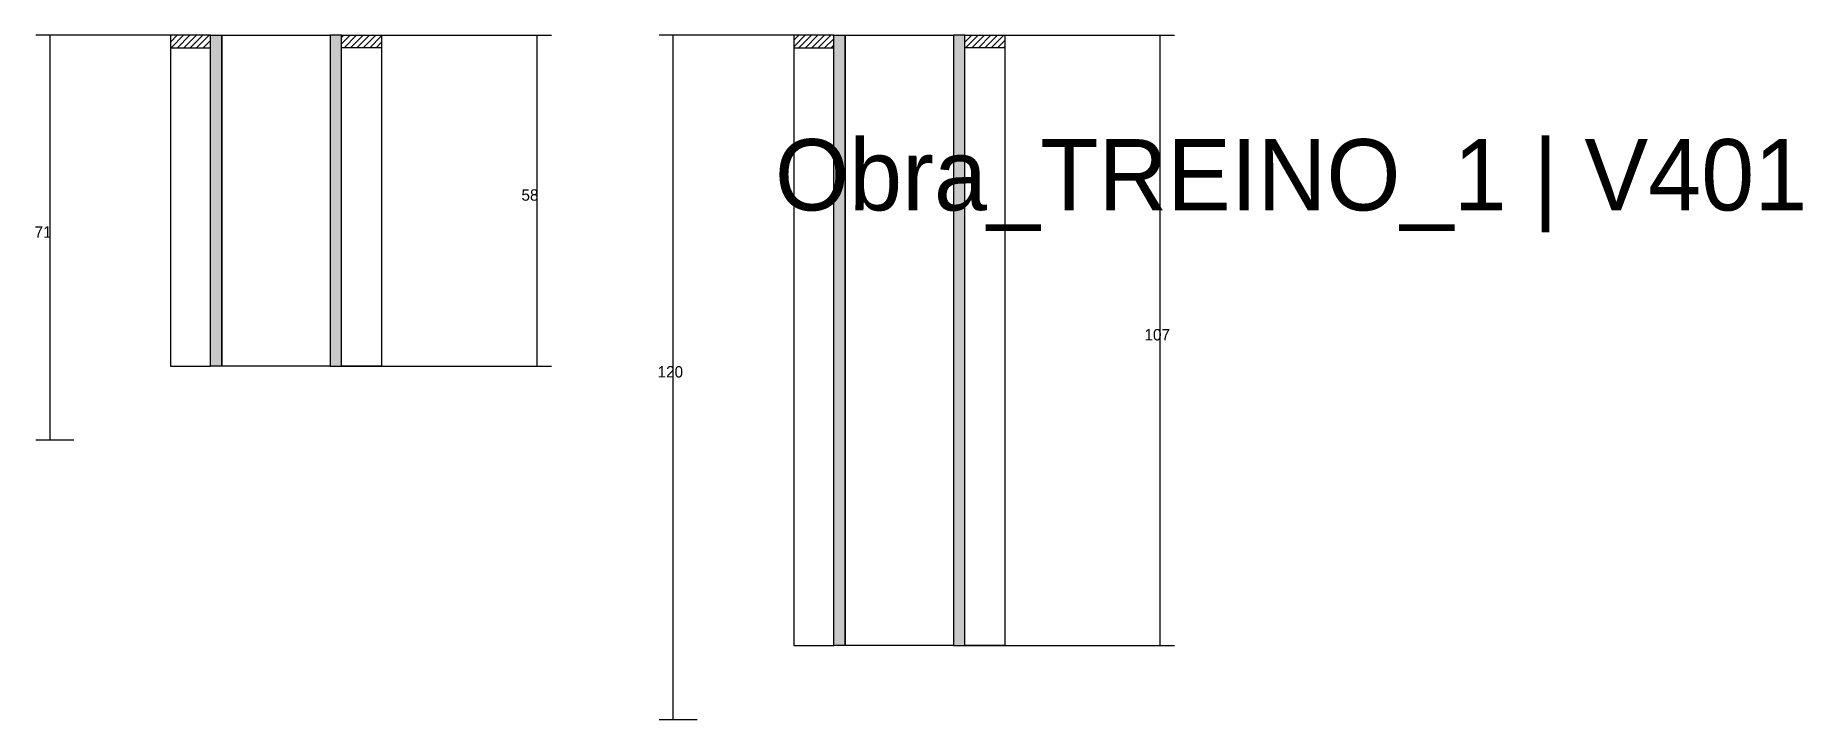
# Model space of a CAD drawing. Header units: metres. Extents: x -2848 to 21926, y -45195 to 1016.
# Drawn here: x 15741 to 16360, y -3589 to -3349 of the extents above; entities that cross this region are included whole.
import ezdxf

# ---------------------------------------------------------------- set-up
doc = ezdxf.new("R2010")
doc.units = ezdxf.units.M
for name, color, linetype in [('CONCRETO', 251, 'Continuous'), ('COTA', 4, 'Continuous'), ('Hachura', 253, 'Continuous'), ('LABEL_ID', 3, 'Continuous'), ('Madeira', 126, 'Continuous'), ('Painéis', 200, 'Continuous')]:
    doc.layers.add(name, color=color, linetype=linetype)

msp = doc.modelspace()

# ---------------------------------------------------------------- texts
at = {"layer": 'COTA'}
for s, p in [('58', (15911.2, -3406.6)), ('71', (15740.6, -3419.6)), ('107', (16129.5, -3455.6)), ('120', (15958.9, -3468.6))]:
    msp.add_text(s, height=4, dxfattribs=at).set_placement(p)
at = {"layer": 'LABEL_ID'}
msp.add_text('Obra_TREINO_1 | V401', height=25, dxfattribs=at).set_placement((16000, -3410))

# ---------------------------------------------------------------- hatches: boundary and pattern name
at = {"layer": 'Hachura'}
h = msp.add_hatch(dxfattribs=at)
h.set_pattern_fill('ANSI31', scale=0.5)
h.paths.add_polyline_path([(15802.2, -3353), (15802.2, -3348.6), (15802.2, -3348.6), (15788.2, -3348.6), (15788.2, -3348.6), (15788.2, -3353), (15788.2, -3353), (15802.2, -3353)])
h = msp.add_hatch(color=8, dxfattribs=at)
h.dxf.hatch_style = 1
h.paths.add_polyline_path([(15802.2, -3464.6), (15806.2, -3464.6), (15806.2, -3464.6), (15806.2, -3348.6), (15806.2, -3348.6), (15802.2, -3348.6), (15802.2, -3348.6), (15802.2, -3464.6)])
h = msp.add_hatch(color=8, dxfattribs=at)
h.dxf.hatch_style = 1
h.paths.add_polyline_path([(15844.2, -3464.6), (15848.2, -3464.6), (15848.2, -3464.6), (15848.2, -3348.6), (15848.2, -3348.6), (15844.2, -3348.6), (15844.2, -3348.6), (15844.2, -3464.6)])
h = msp.add_hatch(dxfattribs=at)
h.set_pattern_fill('ANSI31', scale=0.5)
h.paths.add_polyline_path([(15848.2, -3353), (15848.2, -3348.6), (15848.2, -3348.6), (15862.2, -3348.6), (15862.2, -3348.6), (15862.2, -3353), (15862.2, -3353), (15848.2, -3353)])
h = msp.add_hatch(dxfattribs=at)
h.set_pattern_fill('ANSI31', scale=0.5)
h.paths.add_polyline_path([(16020.6, -3353), (16020.6, -3348.6), (16020.6, -3348.6), (16006.6, -3348.6), (16006.6, -3348.6), (16006.6, -3353), (16006.6, -3353), (16020.6, -3353)])
h = msp.add_hatch(color=8, dxfattribs=at)
h.dxf.hatch_style = 1
h.paths.add_polyline_path([(16020.6, -3562.6), (16024.6, -3562.6), (16024.6, -3562.6), (16024.6, -3348.6), (16024.6, -3348.6), (16020.6, -3348.6), (16020.6, -3348.6), (16020.6, -3562.6)])
h = msp.add_hatch(color=8, dxfattribs=at)
h.dxf.hatch_style = 1
h.paths.add_polyline_path([(16062.6, -3562.6), (16066.6, -3562.6), (16066.6, -3562.6), (16066.6, -3348.6), (16066.6, -3348.6), (16062.6, -3348.6), (16062.6, -3348.6), (16062.6, -3562.6)])
h = msp.add_hatch(dxfattribs=at)
h.set_pattern_fill('ANSI31', scale=0.5)
h.paths.add_polyline_path([(16066.6, -3353), (16066.6, -3348.6), (16066.6, -3348.6), (16080.6, -3348.6), (16080.6, -3348.6), (16080.6, -3353), (16080.6, -3353), (16066.6, -3353)])

# ---------------------------------------------------------------- linework, layer by layer
at = {"layer": 'CONCRETO'}
for points in [[(15806.2, -3348.6), (15806.2, -3348.6), (15844.2, -3348.6), (15844.2, -3376.6), (15844.2, -3376.6), (15844.2, -3464.6), (15806.2, -3464.6), (15806.2, -3348.6)], [(16024.6, -3348.6), (16024.6, -3348.6), (16062.6, -3348.6), (16062.6, -3376.6), (16062.6, -3376.6), (16062.6, -3562.6), (16024.6, -3562.6), (16024.6, -3348.6)]]:
    msp.add_lwpolyline(points, close=True, dxfattribs=at)
at = {"layer": 'COTA'}
for p, q in [((15802.2, -3348.6), (15741.1, -3348.6)), ((15746.1, -3490.6), (15746.1, -3348.6)), ((15848.2, -3348.6), (15921.7, -3348.6)), ((15916.7, -3464.6), (15916.7, -3348.6)), ((16020.6, -3348.6), (15959.4, -3348.6)), ((15964.4, -3588.6), (15964.4, -3348.6)), ((16066.6, -3348.6), (16140, -3348.6)), ((16135, -3562.6), (16135, -3348.6)), ((15848.2, -3464.6), (15921.7, -3464.6)), ((15754.4, -3490.6), (15741.1, -3490.6)), ((16066.6, -3562.6), (16140, -3562.6)), ((15972.8, -3588.6), (15959.4, -3588.6))]:
    msp.add_line(p, q, dxfattribs=at)
at = {"layer": 'Madeira'}
for points in [[(15802.2, -3353), (15802.2, -3348.6), (15788.2, -3348.6), (15788.2, -3353)], [(15802.2, -3348.6), (15788.2, -3348.6), (15788.2, -3464.6), (15802.2, -3464.6)], [(15848.2, -3353), (15848.2, -3348.6), (15862.2, -3348.6), (15862.2, -3353)], [(15848.2, -3348.6), (15862.2, -3348.6), (15862.2, -3464.6), (15848.2, -3464.6)], [(16020.6, -3353), (16020.6, -3348.6), (16006.6, -3348.6), (16006.6, -3353)], [(16020.6, -3348.6), (16006.6, -3348.6), (16006.6, -3562.6), (16020.6, -3562.6)], [(16066.6, -3353), (16066.6, -3348.6), (16080.6, -3348.6), (16080.6, -3353)], [(16066.6, -3348.6), (16080.6, -3348.6), (16080.6, -3562.6), (16066.6, -3562.6)]]:
    msp.add_lwpolyline(points, close=True, dxfattribs=at)
at = {"layer": 'Painéis'}
for points in [[(15802.2, -3348.6), (15806.2, -3348.6), (15806.2, -3464.6), (15802.2, -3464.6)], [(15848.2, -3348.6), (15844.2, -3348.6), (15844.2, -3464.6), (15848.2, -3464.6)], [(16020.6, -3348.6), (16024.6, -3348.6), (16024.6, -3562.6), (16020.6, -3562.6)], [(16066.6, -3348.6), (16062.6, -3348.6), (16062.6, -3562.6), (16066.6, -3562.6)]]:
    msp.add_lwpolyline(points, close=True, dxfattribs=at)

msp.set_redraw_order([(e.dxf.handle, doc.entitydb.next_handle()) for e in msp.query("TEXT MTEXT ATTDEF DIMENSION ARC_DIMENSION")])  # texts and dimensions are drawn at this point

doc.saveas('drawing.dxf')
